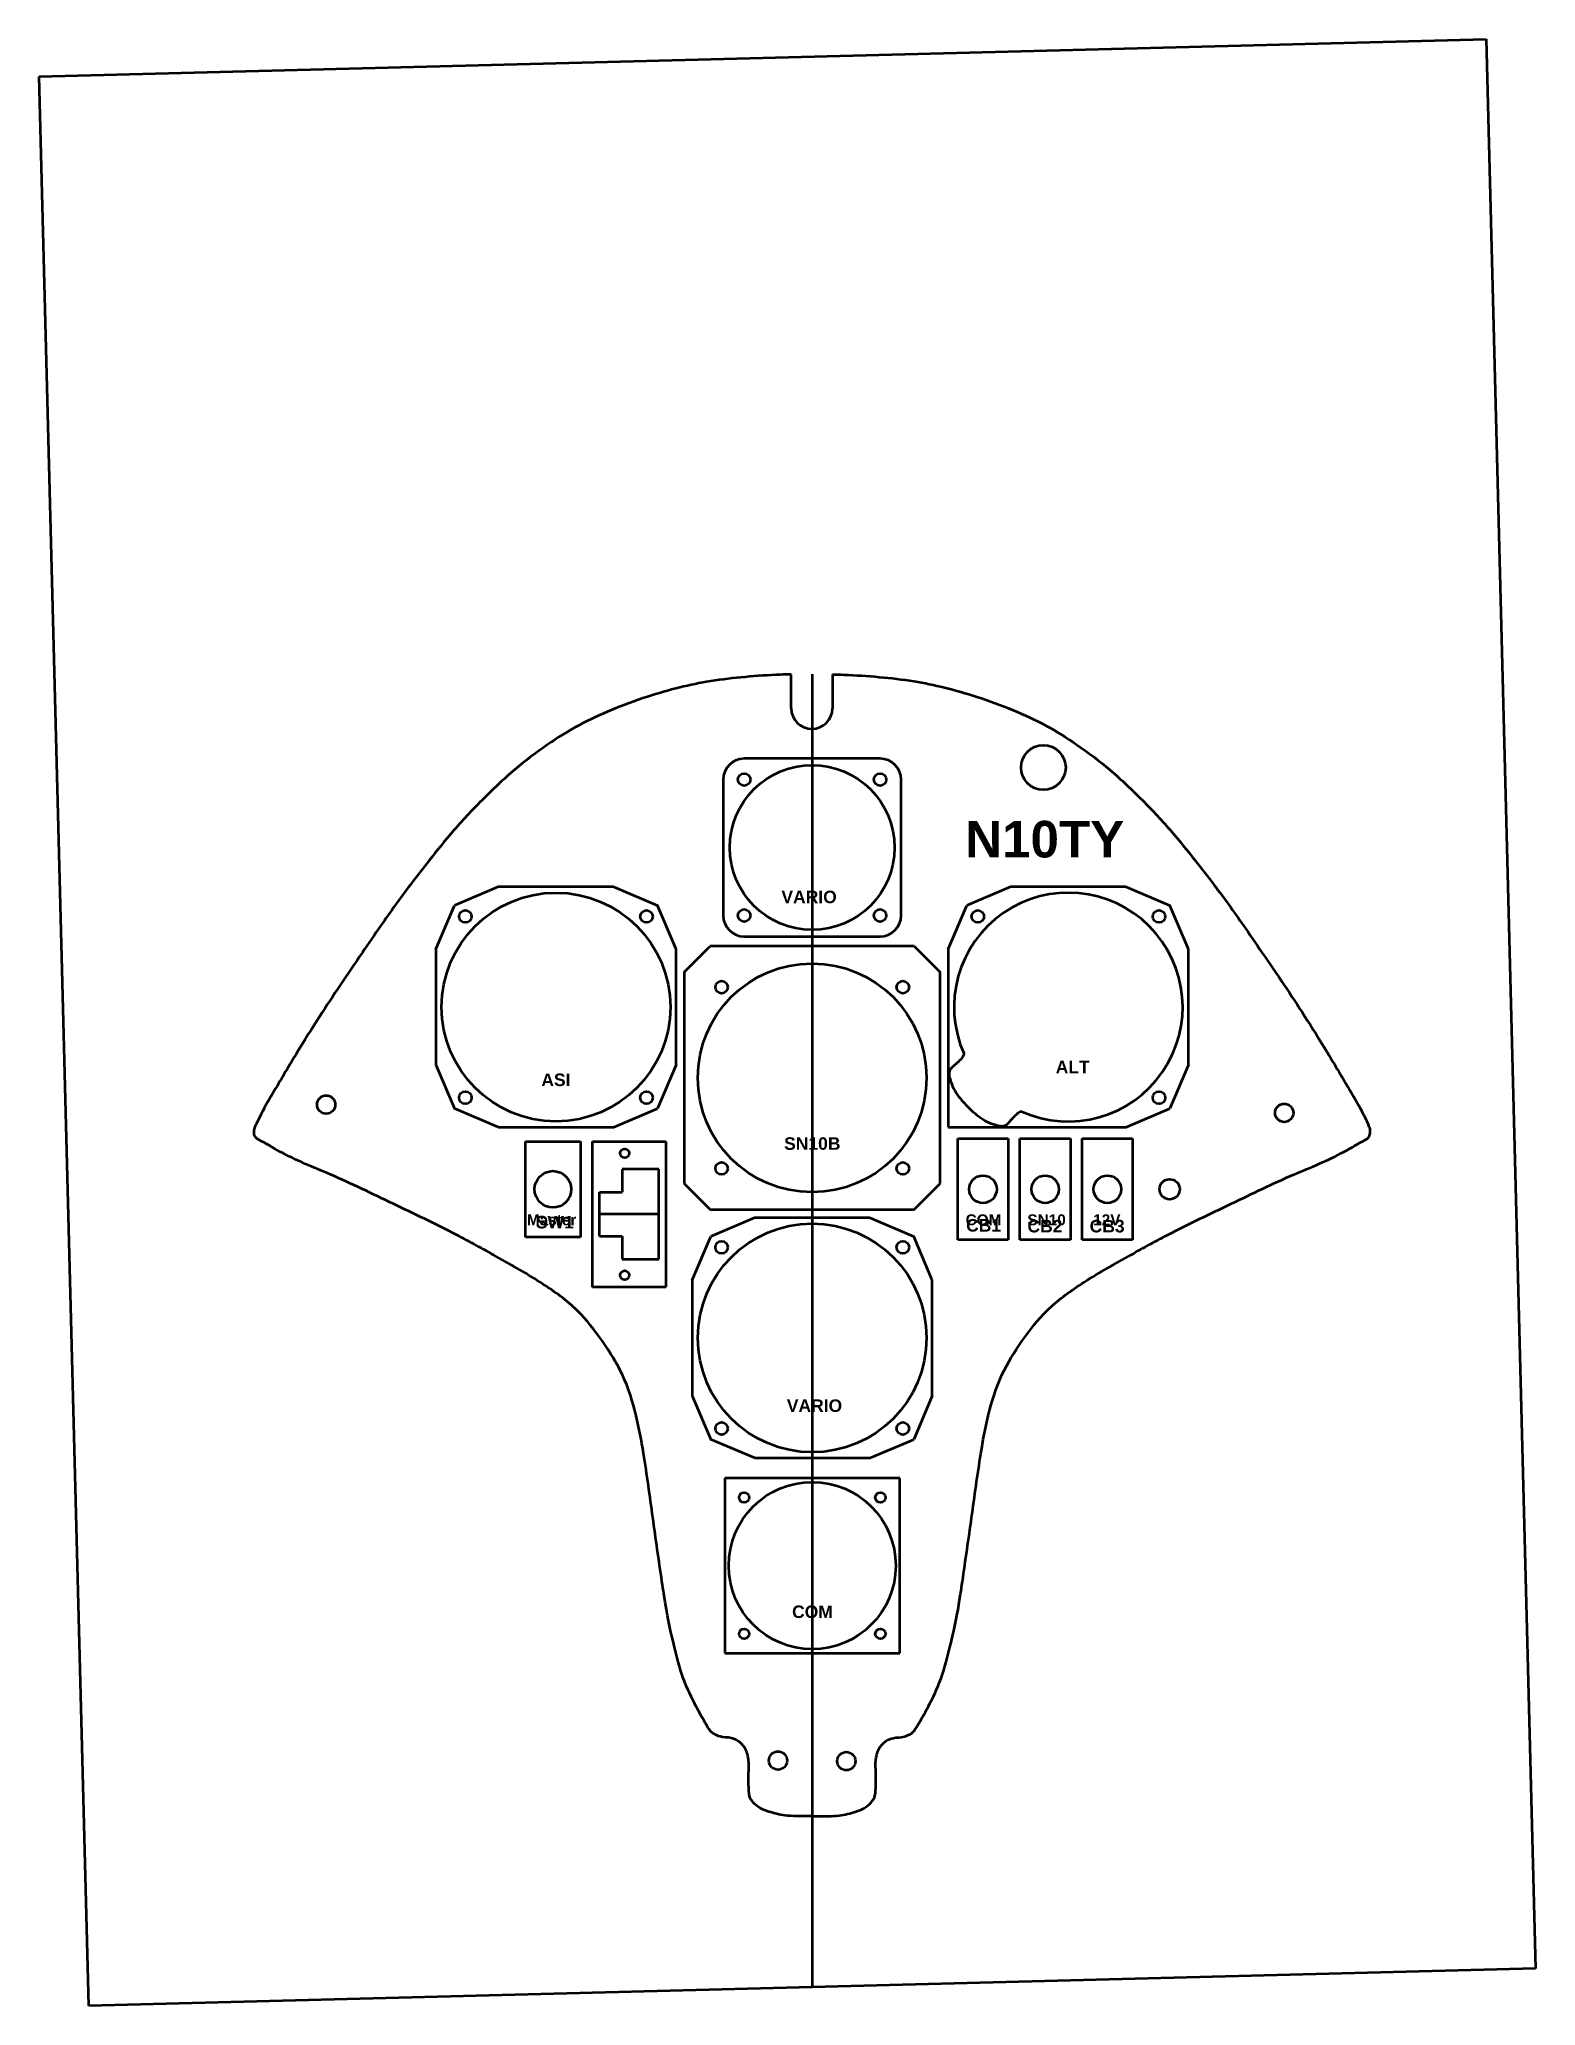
# Model space of a CAD drawing. Header units: inches. Extents: x -1 to 2289, y -1 to 1683.
# Drawn here: x -0.68 to 19.76, y 0 to 26.86 of the extents above; entities that cross this region are included whole.
import ezdxf

# ---------------------------------------------------------------- set-up
doc = ezdxf.new("R2010")
doc.units = ezdxf.units.IN
doc.header["$LTSCALE"] = 48
doc.header["$MEASUREMENT"] = 0
doc.layers.add('dev-bounds', color=7, linetype='CONTINUOUS', lineweight=50)
doc.layers.add('dev-cutouts', color=4, linetype='CONTINUOUS', lineweight=50)
doc.styles.add('Arial-Bold', font='Arial-Bold')
picture_1 = doc.add_image_def('image1.jpg', size_in_pixel=(3024, 4032))

msp = doc.modelspace()

# ---------------------------------------------------------------- texts
at = {"layer": 'dev-bounds', "color": 4, "style": 'Arial-Bold'}
for s, p in [('VARIO', (9.461, 15.059)), ('ALT', (13.208, 12.736)), ('ASI', (6.182, 12.561)), ('SN10B', (9.498, 11.69)), ('SW1', (6.108, 10.617)), ('CB1', (11.984, 10.573)), ('CB2', (12.822, 10.562)), ('CB3', (13.672, 10.562)), ('VARIO', (9.535, 8.11)), ('COM', (9.607, 5.295))]:
    msp.add_text(s, height=0.1709, dxfattribs=at).set_placement(p)
at = {"layer": 'dev-cutouts', "color": 4, "style": 'Arial-Bold'}
for s, height, p in [('N10TY', 0.5, (11.971, 15.683)), ('Master', 0.15, (5.985, 10.659)), ('COM', 0.15, (11.977, 10.659)), ('SN10', 0.15, (12.821, 10.659)), ('12V', 0.15, (13.72, 10.659))]:
    msp.add_text(s, height=height, dxfattribs=at).set_placement(p)

# ---------------------------------------------------------------- linework, layer by layer
at = {"layer": 'dev-bounds', "color": 4}
for p, q in [((9.881, 18.189), (9.882, 0.253)), ((10.809, 17.034), (8.953, 17.034)), ((8.666, 16.752), (8.666, 14.886)), ((11.096, 14.891), (11.096, 16.747)), ((5.592, 15.28), (4.995, 15.026)), ((7.172, 15.28), (5.592, 15.28)), ((7.172, 15.28), (7.768, 15.026)), ((12.591, 15.28), (11.995, 15.026)), ((14.171, 15.28), (12.591, 15.28)), ((14.171, 15.28), (14.768, 15.026)), ((4.742, 14.43), (4.995, 15.026)), ((8.022, 14.43), (7.768, 15.026)), ((11.741, 14.43), (11.995, 15.026)), ((15.021, 14.43), (14.768, 15.026)), ((8.948, 14.604), (10.814, 14.604)), ((4.742, 14.43), (4.742, 12.85)), ((8.022, 12.85), (8.022, 14.43)), ((8.131, 14.118), (8.486, 14.473)), ((11.276, 14.473), (8.486, 14.473)), ((11.276, 14.473), (11.631, 14.118)), ((11.741, 14.43), (11.741, 12)), ((15.021, 12.85), (15.021, 14.43)), ((8.131, 14.118), (8.131, 11.228)), ((11.631, 11.228), (11.631, 14.118)), ((4.742, 12.85), (4.995, 12.254)), ((8.022, 12.85), (7.768, 12.254)), ((15.021, 12.85), (14.768, 12.254)), ((5.592, 12), (4.995, 12.254)), ((7.172, 12), (7.768, 12.254)), ((14.171, 12), (14.768, 12.254)), ((5.592, 12), (7.172, 12)), ((11.741, 12), (14.171, 12)), ((11.869, 11.843), (12.559, 11.843)), ((11.869, 10.459), (11.869, 11.843)), ((12.559, 11.843), (12.559, 10.459)), ((12.719, 11.843), (13.409, 11.843)), ((12.719, 10.459), (12.719, 11.843)), ((13.409, 11.843), (13.409, 10.459)), ((13.569, 11.843), (14.259, 11.843)), ((13.569, 10.459), (13.569, 11.843)), ((14.259, 11.843), (14.259, 10.459)), ((5.965, 10.497), (5.965, 11.805)), ((5.965, 11.805), (6.715, 11.805)), ((6.715, 11.805), (6.715, 10.497)), ((6.882, 9.815), (6.882, 11.805)), ((6.882, 11.805), (7.882, 11.805)), ((7.882, 11.805), (7.882, 9.815)), ((8.131, 11.228), (8.486, 10.873)), ((11.276, 10.873), (11.631, 11.228)), ((7.787, 10.81), (6.977, 10.81)), ((8.486, 10.873), (11.276, 10.873)), ((9.092, 10.761), (8.495, 10.508)), ((10.672, 10.761), (9.092, 10.761)), ((10.672, 10.761), (11.268, 10.508)), ((6.715, 10.497), (5.965, 10.497)), ((8.242, 9.911), (8.495, 10.508)), ((11.522, 9.911), (11.268, 10.508)), ((12.559, 10.459), (11.869, 10.459)), ((13.409, 10.459), (12.719, 10.459)), ((14.259, 10.459), (13.569, 10.459)), ((7.882, 9.815), (6.882, 9.815)), ((8.242, 9.911), (8.242, 8.331)), ((11.522, 8.331), (11.522, 9.911)), ((8.242, 8.331), (8.495, 7.735)), ((11.522, 8.331), (11.268, 7.735)), ((9.092, 7.481), (8.495, 7.735)), ((10.672, 7.481), (11.268, 7.735)), ((9.092, 7.481), (10.672, 7.481)), ((11.077, 7.206), (8.687, 7.206)), ((8.687, 7.206), (8.687, 4.816)), ((11.077, 4.816), (11.077, 7.206)), ((8.687, 4.816), (11.077, 4.816))]:
    msp.add_line(p, q, dxfattribs=at)
for centre, start, end in [((8.953, 16.747), 90, 180), ((10.809, 16.747), 0, 90), ((8.953, 14.891), 180, 270), ((10.809, 14.891), 270, 0)]:
    msp.add_arc(centre, 0.287, start, end, dxfattribs=at)
at = {"layer": 'dev-cutouts', "color": 4}
for p, q in [((9.595, 17.722), (9.595, 18.184)), ((10.159, 18.184), (10.159, 17.722)), ((7.787, 11.425), (7.287, 11.425)), ((7.287, 11.425), (7.287, 11.11)), ((7.787, 10.195), (7.787, 11.425)), ((6.977, 10.51), (6.977, 11.11)), ((6.977, 11.11), (7.287, 11.11)), ((6.977, 10.51), (7.287, 10.51)), ((7.287, 10.51), (7.287, 10.195)), ((7.287, 10.195), (7.787, 10.195))]:
    msp.add_line(p, q, dxfattribs=at)
for centre, radius in [((13.039, 16.912), 0.305), ((9.881, 15.819), 1.125), ((8.953, 16.747), 0.085), ((10.809, 16.747), 0.085), ((6.382, 13.64), 1.562), ((5.144, 14.878), 0.085), ((7.619, 14.878), 0.085), ((8.953, 14.891), 0.085), ((10.809, 14.891), 0.085), ((12.144, 14.878), 0.085), ((14.619, 14.878), 0.085), ((9.881, 12.673), 1.562), ((8.644, 13.911), 0.085), ((11.119, 13.911), 0.085), ((3.243, 12.308), 0.125), ((5.144, 12.403), 0.085), ((7.619, 12.403), 0.085), ((14.619, 12.403), 0.085), ((16.329, 12.195), 0.125), ((7.321, 11.643), 0.0625), ((6.34, 11.151), 0.25), ((8.644, 11.436), 0.085), ((11.119, 11.436), 0.085), ((12.214, 11.151), 0.188), ((13.064, 11.151), 0.188), ((13.914, 11.151), 0.188), ((14.764, 11.151), 0.138), ((9.882, 9.121), 1.562), ((8.644, 10.359), 0.085), ((11.119, 10.359), 0.085), ((7.321, 9.977), 0.0625), ((8.644, 7.884), 0.085), ((11.119, 7.884), 0.085), ((9.882, 6.011), 1.141), ((8.951, 6.942), 0.069), ((10.813, 6.942), 0.069), ((8.951, 5.08), 0.069), ((10.813, 5.08), 0.069), ((9.415, 3.348), 0.125), ((10.348, 3.34), 0.125)]:
    msp.add_circle(centre, radius, dxfattribs=at)
for centre, radius, start, end in [((9.877, 17.722), 0.282, 180, 0), ((13.381, 13.64), 1.562, 245.8274, 204.1726)]:
    msp.add_arc(centre, radius, start, end, dxfattribs=at)
for points, knots in [([(9.595, 18.184), (9.545, 18.183), (9.335, 18.176), (8.967, 18.152), (8.508, 18.1), (8.061, 18.007), (7.608, 17.877), (7.145, 17.708), (6.681, 17.491), (6.24, 17.217), (5.796, 16.878), (5.369, 16.47), (4.983, 16.062), (4.666, 15.661), (4.336, 15.244), (4.035, 14.821), (3.716, 14.352), (3.441, 13.956), (3.139, 13.49), (2.838, 13.014), (2.578, 12.57), (2.386, 12.247), (2.307, 12.082), (2.284, 12.032)], [10.541905, 10.541905, 10.541905, 10.541905, 10.690983, 11.171159, 11.647125, 12.07404, 12.535854, 13.0618, 13.557616, 14.049845, 14.610038, 15.220446, 15.813899, 16.316416, 16.745653, 17.422, 17.863737, 18.410244, 18.911622, 19.491457, 20.105325, 20.458883, 20.609387, 20.609387, 20.609387, 20.609387]), ([(10.159, 18.184), (10.211, 18.183), (10.424, 18.177), (10.795, 18.152), (11.255, 18.1), (11.701, 18.007), (12.155, 17.877), (12.618, 17.708), (13.081, 17.491), (13.522, 17.217), (13.967, 16.878), (14.394, 16.47), (14.78, 16.063), (15.097, 15.661), (15.426, 15.244), (15.728, 14.821), (16.046, 14.353), (16.322, 13.957), (16.624, 13.491), (16.924, 13.014), (17.185, 12.571), (17.377, 12.248), (17.456, 12.082), (17.479, 12.033)], [10.532923, 10.532923, 10.532923, 10.532923, 10.690983, 11.171159, 11.647125, 12.07404, 12.535854, 13.0618, 13.557616, 14.049845, 14.610038, 15.220446, 15.813899, 16.316416, 16.745653, 17.422, 17.863737, 18.410244, 18.911622, 19.491457, 20.105325, 20.458883, 20.609387, 20.609387, 20.609387, 20.609387]), ([(11.956, 13), (11.952, 12.991), (11.938, 12.955), (11.897, 12.908), (11.845, 12.862), (11.806, 12.827), (11.778, 12.802), (11.759, 12.778), (11.747, 12.736), (11.769, 12.616), (11.832, 12.476), (11.936, 12.351), (11.99, 12.296), (12.013, 12.272)], [0, 0, 0, 0, 0.0295464, 0.1165896, 0.1823938, 0.2394636, 0.2712627, 0.2965651, 0.3298537, 0.3975798, 0.6554858, 0.7824468, 0.8842043, 0.8842043, 0.8842043, 0.8842043]), ([(12.741, 12.215), (12.732, 12.211), (12.696, 12.197), (12.649, 12.156), (12.603, 12.103), (12.568, 12.065), (12.543, 12.037), (12.519, 12.018), (12.477, 12.006), (12.357, 12.028), (12.217, 12.091), (12.092, 12.195), (12.038, 12.248), (12.013, 12.272)], [0, 0, 0, 0, 0.0295464, 0.1165896, 0.1823938, 0.2394636, 0.2712627, 0.2965651, 0.3298537, 0.3975798, 0.6554858, 0.7824468, 0.8842043, 0.8842043, 0.8842043, 0.8842043]), ([(7.83, 5.792), (7.787, 6.084), (7.703, 6.667), (7.602, 7.425), (7.484, 8.08), (7.319, 8.609), (7.024, 9.082), (6.68, 9.524), (6.17, 9.895), (5.603, 10.214), (4.924, 10.591), (4.161, 10.948), (3.364, 11.339), (2.729, 11.584), (2.414, 11.781), (2.29, 11.844), (2.261, 11.883), (2.254, 11.95), (2.265, 11.989), (2.28, 12.023), (2.284, 12.032)], [18.195257, 18.195257, 18.195257, 18.195257, 19.078234, 19.965257, 20.486303, 21.076506, 21.61369, 22.14985, 22.746374, 23.487647, 24.104215, 25.073717, 26.013006, 26.771014, 27.106131, 27.126653, 27.184656, 27.244102, 27.312058, 27.337552, 27.337552, 27.337552, 27.337552]), ([(11.934, 5.792), (11.976, 6.084), (12.061, 6.667), (12.162, 7.425), (12.279, 8.08), (12.445, 8.609), (12.739, 9.083), (13.083, 9.524), (13.593, 9.896), (14.16, 10.214), (14.839, 10.591), (15.602, 10.948), (16.399, 11.34), (17.034, 11.585), (17.349, 11.782), (17.472, 11.845), (17.501, 11.884), (17.509, 11.95), (17.498, 11.99), (17.483, 12.023), (17.479, 12.033)], [18.195257, 18.195257, 18.195257, 18.195257, 19.078234, 19.965257, 20.486303, 21.076506, 21.61369, 22.14985, 22.746374, 23.487647, 24.104215, 25.073717, 26.013006, 26.771014, 27.106131, 27.126653, 27.184656, 27.244102, 27.312058, 27.337552, 27.337552, 27.337552, 27.337552]), ([(9.882, 2.587), (9.859, 2.587), (9.735, 2.586), (9.536, 2.585), (9.273, 2.646), (9.114, 2.721), (9.032, 2.831), (9.017, 2.903), (9.012, 3.018), (9.011, 3.169), (9.02, 3.331), (8.993, 3.479), (8.916, 3.597), (8.774, 3.67), (8.648, 3.661), (8.549, 3.704), (8.493, 3.742), (8.406, 3.883), (8.258, 4.153), (8.097, 4.495), (7.937, 5.162), (7.906, 5.294), (7.838, 5.736), (7.83, 5.792)], [13.647686, 13.647686, 13.647686, 13.647686, 13.71677, 14.017937, 14.245775, 14.505833, 14.566135, 14.647616, 14.720112, 14.913706, 15.098947, 15.204041, 15.361017, 15.504104, 15.659341, 15.737587, 15.8017, 15.934106, 16.306965, 16.754998, 17.181299, 18.010938, 18.131286, 18.131286, 18.131286, 18.131286]), ([(9.882, 2.587), (9.905, 2.587), (10.029, 2.586), (10.228, 2.585), (10.491, 2.646), (10.649, 2.721), (10.731, 2.831), (10.746, 2.903), (10.752, 3.018), (10.752, 3.169), (10.744, 3.331), (10.77, 3.479), (10.847, 3.597), (10.99, 3.67), (11.116, 3.661), (11.215, 3.704), (11.27, 3.742), (11.358, 3.883), (11.506, 4.153), (11.667, 4.495), (11.826, 5.162), (11.858, 5.294), (11.925, 5.736), (11.934, 5.792)], [13.647686, 13.647686, 13.647686, 13.647686, 13.71677, 14.017937, 14.245775, 14.505833, 14.566135, 14.647616, 14.720112, 14.913706, 15.098947, 15.204041, 15.361017, 15.504104, 15.659341, 15.737587, 15.8017, 15.934106, 16.306965, 16.754998, 17.181299, 18.010938, 18.131286, 18.131286, 18.131286, 18.131286])]:
    msp.add_open_spline(points, degree=3, knots=knots, dxfattribs=at)

msp.set_redraw_order([(e.dxf.handle, doc.entitydb.next_handle()) for e in msp.query("TEXT MTEXT ATTDEF DIMENSION ARC_DIMENSION")])  # texts and dimensions are drawn at this point

# ---------------------------------------------------------------- pictures from other files: only their frames are drawn
at = {"layer": 'dev-bounds', "color": 4}
image = msp.add_image(picture_1, insert=(0, 0), size_in_units=(19.77, 26.361), rotation=1.4676, dxfattribs=at)
image.dxf.flags = 1

doc.saveas('drawing.dxf')
